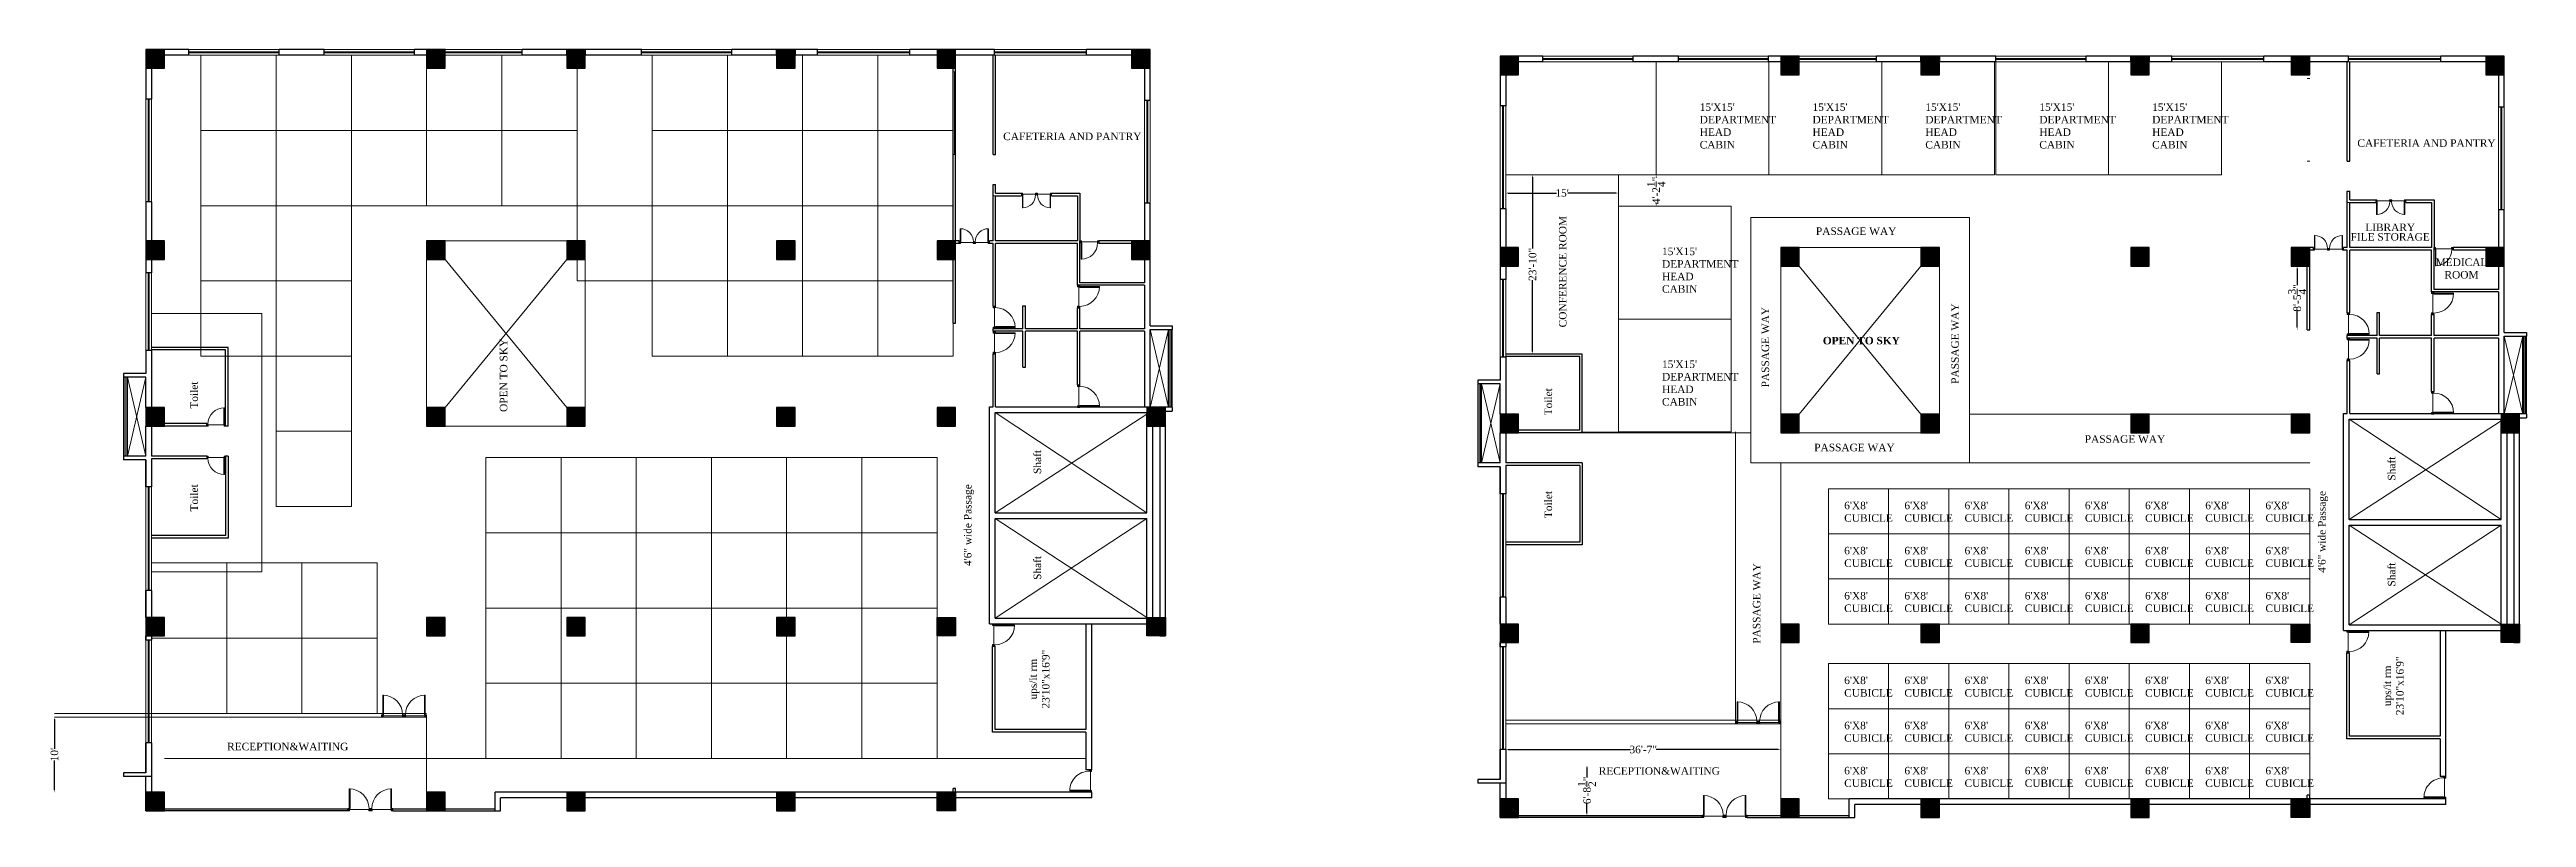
# Model space of a CAD drawing. Header units: inches. Extents: x 327481 to 195042051, y -335014 to 44773228.
# Drawn here: x 349780 to 353731, y -329941 to -328715 of the extents above; entities that cross this region are included whole.
import ezdxf

# ---------------------------------------------------------------- set-up
doc = ezdxf.new("R2010")
doc.units = ezdxf.units.IN
doc.header["$MEASUREMENT"] = 0
doc.linetypes.add('ACAD_ISO10W100', pattern=[18, 12, -3, 0, -3])
for name, color, linetype in [('AREA', 132, 'Continuous'), ('center', 146, 'Continuous'), ('PATHWAY', 19, 'Continuous')]:
    doc.layers.add(name, color=color, linetype=linetype)
for name, color, linetype, lineweight in [('column 1', 146, 'Continuous', 30), ('DOOR', 47, 'Continuous', 9), ('ele1', 1, 'Continuous', 13), ('FLOOR--', 11, 'Continuous', 13), ('furniture', 251, 'Continuous', 13), ('GLASS', 140, 'Continuous', 5), ('ser.duct', 131, 'Continuous', 5), ('TEXT', 7, 'Continuous', 0), ('WALL', 12, 'Continuous', 30)]:
    doc.layers.add(name, color=color, linetype=linetype, lineweight=lineweight)
doc.styles.get("Standard").update_dxf_attribs({"font": 'times.ttf', "height": 12})
doc.dimstyles.get("Standard").update_dxf_attribs({"dimtxt": 6, "dimasz": 4, "dimexe": 0, "dimexo": 0, "dimgap": 0.09, "dimtad": 0, "dimzin": 0, "dimdsep": 46, "dimlunit": 4, "dimtxsty": 'Standard', "dimcen": 0.09, "dimadec": 0, "dimazin": 0, "dimtfac": 1, "dimtofl": 0, "dimtmove": 0, "dimatfit": 3, "dimfxl": 0, "dimtolj": 1, "dimtzin": 0, "dimarcsym": 0})

msp = doc.modelspace()

# ---------------------------------------------------------------- texts
at = {"layer": 'TEXT', "color": 0, "char_height": 12, "attachment_point": 1}
for s, insert, width in [("15'X15'\\PDEPARTMENT \\PHEAD \\PCABIN", (352412.146, -328801.247), 37.42754), ("15'X15'\\PDEPARTMENT \\PHEAD \\PCABIN", (352592.146, -328801.247), 37.42754), ("15'X15'\\PDEPARTMENT \\PHEAD \\PCABIN", (352772.146, -328801.247), 37.42754), ("15'X15'\\PDEPARTMENT \\PHEAD \\PCABIN", (352954.019, -328801.247), 37.42754), ("15'X15'\\PDEPARTMENT \\PHEAD \\PCABIN", (353134.019, -328801.247), 37.42754), ('\\P{\\W6.03372; }PASSAGE WAY', (352570.173, -328979.16), 178.42134), ("15'X15'\\PDEPARTMENT \\PHEAD \\PCABIN", (352352.042, -329031.464), 37.42754), ("15'X15'\\PDEPARTMENT \\PHEAD \\PCABIN", (352352.042, -329211.464), 37.42754), ('\\P{\\W6.03372; }PASSAGE WAY', (352567.503, -329324.303), 178.42134), ('\\P{\\W6.03372; }PASSAGE WAY', (352999.114, -329310.91), 178.42134)]:
    msp.add_mtext(s, dxfattribs=dict(at, insert=insert, width=width))
at = {"layer": 'TEXT', "linetype": 'ByBlock', "lineweight": 30, "char_height": 12, "width": 357.74515, "attachment_point": 2}
for s, insert in [('CAFETERIA AND PANTRY', (351411.219, -328847.972)), ('CAFETERIA AND PANTRY', (353571.659, -328858.655)), ('FILE STORAGE', (353513.719, -329008.245)), ('LIBRARY', (353513.719, -328993.12)), ('MEDICAL\\PROOM', (353627.547, -329048.793)), ('RECEPTION&WAITING', (350159.519, -329821.45)), ('RECEPTION&WAITING', (352347.751, -329860.401))]:
    msp.add_mtext(s, dxfattribs=dict(at, insert=insert))
at = {"layer": 'TEXT', "color": 0, "char_height": 12, "attachment_point": 1, "rotation": 90}
for s, insert, width in [('\\P{\\W7.59351; }CONFERENCE ROOM', (352167.549, -329193.07), 240.02389), ('\\P{\\W6.03372; }PASSAGE WAY', (352490.876, -329281.85), 178.42134), ('\\P{\\W6.03372; }PASSAGE WAY', (352793.52, -329276.191), 178.42134), ('Shaft', (351349.528, -329392.631), 37.42754), ('Shaft', (353509.968, -329403.313), 37.42754), ('Shaft', (351349.528, -329561.633), 37.42754), ('\\P{\\W6.03372; }PASSAGE WAY', (352476.945, -329690.745), 178.42134), ('Shaft', (353509.968, -329572.316), 37.42754)]:
    msp.add_mtext(s, dxfattribs=dict(at, insert=insert, width=width))
at = {"layer": 'TEXT', "linetype": 'ByBlock', "lineweight": 30, "insert": (350497.839, -329235.233), "char_height": 12, "attachment_point": 2, "rotation": 90}
msp.add_mtext_dynamic_manual_height_columns('OPEN TO SKY', width=156.15288, gutter_width=60, heights=[0], dxfattribs=at)
at = {"layer": 'TEXT', "linetype": 'ByBlock', "lineweight": 30, "insert": (352670.043, -329173.842), "char_height": 12, "attachment_point": 2}
msp.add_mtext_dynamic_manual_height_columns('{\\fTimes New Roman|b1|i0|c0|p18;OPEN TO SKY}', width=156.15288, gutter_width=60, heights=[0], dxfattribs=at)
at = {"layer": 'TEXT', "linetype": 'ByBlock', "lineweight": 30, "char_height": 12, "attachment_point": 2, "rotation": 90}
for s, insert, width in [('Toilet', (350004.211, -329266.706), 64.18895), ('Toilet', (352164.652, -329277.388), 64.18895), ('Toilet', (350004.211, -329430.749), 64.18895), ('4\'6" wide Passage', (351238.399, -329474.253), 357.74515), ('Toilet', (352164.652, -329441.432), 64.18895), ('4\'6" wide Passage', (353398.839, -329484.935), 357.74515), ('ups/it rm \\P23\'10"x16\'9"', (351342.749, -329719.961), 186.36533), ('ups/it rm \\P23\'10"x16\'9"', (353503.189, -329730.644), 186.36533)]:
    msp.add_mtext(s, dxfattribs=dict(at, insert=insert, width=width))

# ---------------------------------------------------------------- blocks, each defined once
blk = doc.blocks.new('RTU')
at = {"layer": 'DOOR'}
for points in [[(2799511, -182811), (2799511, -182874), (2799551, -182874), (2799551, -182886), (2799611, -182886), (2799611, -182811)], [(2798637, -183716, 0.0091556), (2798637, -183748), (2799511, -183748), (2799511, -183716)], [(2799611, -183811), (2799611, -183736), (2799551, -183736), (2799551, -183748), (2799511, -183748), (2799511, -183811)]]:
    blk.add_hatch(color=256, dxfattribs=at).paths.add_polyline_path(points)
at = {"layer": 'DOOR', "ltscale": 300}
for p, q in [((2799511, -182811), (2799511, -182874)), ((2799611, -182811), (2799511, -182811)), ((2799551, -182874), (2799511, -182874)), ((2799551, -182874), (2799551, -182886)), ((2799611, -182886), (2799551, -182886)), ((2799551, -182886), (2799551, -183736)), ((2799611, -182811), (2799611, -182886)), ((2798637, -183748), (2798637, -183716)), ((2798637, -183716), (2799511, -183716)), ((2799511, -183748), (2798637, -183748)), ((2799511, -183716), (2799511, -183748)), ((2799511, -183811), (2799511, -183748)), ((2799551, -183748), (2799511, -183748)), ((2799611, -183811), (2799511, -183811)), ((2799611, -183736), (2799551, -183736)), ((2799551, -183748), (2799551, -183736)), ((2799611, -183811), (2799611, -183736))]:
    blk.add_line(p, q, dxfattribs=at)
blk.add_arc((2799511, -183748), 874, 90, 180, dxfattribs=at)
blk = doc.blocks.new('COLUMN1')
at = {"layer": 'column 1'}
h = blk.add_hatch(color=256, dxfattribs=at)
h.paths.add_polyline_path([(1, 1), (0, 1), (0.5, 0.5)])
h.paths.add_polyline_path([(1, 1), (0.5, 0.5), (1, 0)])
h.paths.add_polyline_path([(0.5, 0.5), (0, 0), (1, 0)])
h.paths.add_polyline_path([(0.5, 0.5), (0, 1), (0, 0)])
at = {"layer": 'column 1', "lineweight": 0, "ltscale": 0.3}
for p, q in [((0, 1), (1, 0)), ((0, 0), (1, 1))]:
    blk.add_line(p, q, dxfattribs=at)
at = {"layer": 'column 1', "ltscale": 0.3}
for p, q in [((1, 1), (0, 1)), ((0, 1), (0, 0)), ((0, 0), (1, 0)), ((1, 0), (1, 1))]:
    blk.add_line(p, q, dxfattribs=at)
blk = doc.blocks.new('HFGHGF')
at = {"layer": 'DOOR'}
for points in [[(341497.2, -325932.9), (341499.5, -325932.9), (341499.5, -325931.4), (341499.9, -325931.4), (341499.9, -325929.3), (341497.2, -325929.3)], [(341533.2, -325929.3), (341530.5, -325929.3), (341530.5, -325931.4), (341531, -325931.4), (341531, -325932.9), (341533.2, -325932.9)]]:
    blk.add_hatch(color=256, dxfattribs=at).paths.add_polyline_path(points)
h = blk.add_hatch(color=256, dxfattribs=at)
edge = h.paths.add_edge_path()
edge.add_line((341531, -325932.9), (341529.8, -325932.9))
edge.add_line((341529.8, -325932.9), (341529.8, -325964.3))
edge.add_ellipse((341531, -325932.9), major_axis=(22.2, 22.2), ratio=1, start_angle=222.9017, end_angle=225)
edge.add_line((341531, -325964.3), (341531, -325932.9))
at = {"layer": 'DOOR', "ltscale": 300}
for p, q in [((341497.2, -325929.3), (341499.9, -325929.3)), ((341497.2, -325929.3), (341497.2, -325932.9)), ((341499.9, -325929.3), (341499.9, -325931.4)), ((341533.2, -325929.3), (341530.5, -325929.3)), ((341530.5, -325929.3), (341530.5, -325931.4)), ((341533.2, -325929.3), (341533.2, -325932.9)), ((341497.2, -325932.9), (341499.5, -325932.9)), ((341499.5, -325931.4), (341499.9, -325931.4)), ((341499.5, -325931.4), (341499.5, -325932.9)), ((341499.9, -325931.4), (341530.5, -325931.4)), ((341529.8, -325964.3), (341529.8, -325932.9)), ((341529.8, -325932.9), (341531, -325932.9)), ((341531, -325964.3), (341529.8, -325964.3)), ((341531, -325931.4), (341530.5, -325931.4)), ((341531, -325931.4), (341531, -325932.9)), ((341533.2, -325932.9), (341531, -325932.9)), ((341531, -325932.9), (341531, -325964.3))]:
    blk.add_line(p, q, dxfattribs=at)
blk.add_ellipse((341531, -325932.9), major_axis=(22.2, 22.2), ratio=1, start_param=2.356194, end_param=3.926991, dxfattribs=at)
blk = doc.blocks.new('rtr')
at = {"layer": 'AREA', "color": 1, "lineweight": 0}
for p, q in [((364697.9, -329356.5), (364577.9, -329356.5)), ((364577.9, -329356.5), (364577.9, -329476.5)), ((364697.9, -329476.5), (364697.9, -329356.5)), ((364577.9, -329476.5), (364697.9, -329476.5))]:
    blk.add_line(p, q, dxfattribs=at)
blk = doc.blocks.new('*D29')
at = {"layer": 'AREA', "color": 0, "lineweight": -2}
for p, q in [((349787.7, -329780.5), (349787.4, -329780.5)), ((349787.4, -329784.5), (349787.4, -329831.3)), ((349787.4, -329896.4), (349787.4, -329849.6)), ((349787.7, -329900.4), (349787.4, -329900.4))]:
    blk.add_line(p, q, dxfattribs=at)
at = {"layer": 'AREA', "color": 0, "lineweight": 0}
for points in [[(349786.7, -329784.5), (349788.1, -329784.5), (349787.4, -329780.5)], [(349786.7, -329896.4), (349788.1, -329896.4), (349787.4, -329900.4)]]:
    blk.add_solid(points, dxfattribs=at)
at = {"layer": 'Defpoints', "color": 0, "lineweight": 0}
for p in [(349787.4, -329780.5), (349967.4, -329780.5), (349962.7, -329900.4)]:
    blk.add_point(p, dxfattribs=at)
at = {"layer": 'AREA', "color": 0, "lineweight": 0, "insert": (349787.4, -329840.4), "char_height": 12, "attachment_point": 5, "rotation": 90}
blk.add_mtext("\\A1;10'", dxfattribs=at)
blk = doc.blocks.new('FTUTFI')
at = {"layer": 'AREA', "lineweight": 0}
for p, q in [((364829.6, -328816.1), (364589.6, -328816.1)), ((364589.6, -328816.1), (364589.6, -328996.1)), ((364829.6, -328996.1), (364829.6, -328816.1)), ((364589.6, -328996.1), (364829.6, -328996.1))]:
    blk.add_line(p, q, dxfattribs=at)
blk = doc.blocks.new('RS')
at = {"layer": 'AREA', "lineweight": 0}
for p, q in [((364657.1, -328702.8), (364837.1, -328702.8)), ((364657.1, -328882.8), (364657.1, -328702.8)), ((364837.1, -328702.8), (364837.1, -328882.8)), ((364837.1, -328882.8), (364657.1, -328882.8))]:
    blk.add_line(p, q, dxfattribs=at)
blk = doc.blocks.new('*D33')
at = {"layer": 'AREA', "color": 0, "lineweight": -2}
for p, q in [((352106.7, -328944.4), (352183.5, -328944.4)), ((352278.6, -328944.4), (352201.8, -328944.4))]:
    blk.add_line(p, q, dxfattribs=at)
at = {"layer": 'AREA', "color": 0, "lineweight": 0}
for points in [[(352106.7, -328943.7), (352106.7, -328945.1), (352102.7, -328944.4)], [(352278.6, -328943.7), (352278.6, -328945.1), (352282.6, -328944.4)]]:
    blk.add_solid(points, dxfattribs=at)
at = {"layer": 'Defpoints', "color": 0, "lineweight": 0}
for p in [(352102.7, -328944.4), (352282.6, -328944.4), (352282.6, -328944.4)]:
    blk.add_point(p, dxfattribs=at)
at = {"layer": 'AREA', "color": 0, "lineweight": 0, "insert": (352192.6, -328944.4), "char_height": 12, "attachment_point": 5}
blk.add_mtext("\\A1;15'", dxfattribs=at)
blk = doc.blocks.new('*D34')
at = {"layer": 'AREA', "color": 0, "lineweight": -2}
for p, q in [((352145.5, -328915.2), (352145.5, -328915.2)), ((352145.5, -328919.2), (352145.5, -329033)), ((352145.5, -329197.2), (352145.5, -329083.4))]:
    blk.add_line(p, q, dxfattribs=at)
at = {"layer": 'AREA', "color": 0, "lineweight": 0}
for points in [[(352144.9, -328919.2), (352146.2, -328919.2), (352145.5, -328915.2)], [(352144.9, -329197.2), (352146.2, -329197.2), (352145.5, -329201.2)]]:
    blk.add_solid(points, dxfattribs=at)
at = {"layer": 'Defpoints', "color": 0, "lineweight": 0}
for p in [(352145.5, -328915.2), (352145.5, -329201.2), (352145.5, -329201.2)]:
    blk.add_point(p, dxfattribs=at)
at = {"layer": 'AREA', "color": 0, "lineweight": 0, "insert": (352145.5, -329058.2), "char_height": 12, "attachment_point": 5, "rotation": 90}
blk.add_mtext('\\A1;23\'-10"', dxfattribs=at)
blk = doc.blocks.new('*D35')
at = {"layer": 'AREA', "color": 0, "lineweight": -2}
for p, q in [((352342.7, -328919.2), (352342.7, -328919.6)), ((352342.7, -328961.4), (352342.7, -328961))]:
    blk.add_line(p, q, dxfattribs=at)
at = {"layer": 'AREA', "color": 0, "lineweight": 0}
for points in [[(352342, -328919.2), (352343.4, -328919.2), (352342.7, -328915.2)], [(352342, -328961.4), (352343.4, -328961.4), (352342.7, -328965.4)]]:
    blk.add_solid(points, dxfattribs=at)
at = {"layer": 'Defpoints', "color": 0, "lineweight": 0}
for p in [(352342.7, -328915.2), (352342.7, -328965.4), (352342.7, -328965.4)]:
    blk.add_point(p, dxfattribs=at)
at = {"layer": 'AREA', "color": 0, "lineweight": 0, "insert": (352342.7, -328940.3), "char_height": 12, "attachment_point": 5, "rotation": 90}
blk.add_mtext('\\A1;4\'-2{\\H1.000000x;\\S1/4;}"', dxfattribs=at)
blk = doc.blocks.new('*D36')
at = {"layer": 'AREA', "color": 0, "lineweight": -2}
for p, q in [((352232.3, -329861.1), (352232.3, -329877)), ((352232.3, -329933.6), (352232.3, -329917.7)), ((352232.3, -329937.6), (352232.3, -329937.6))]:
    blk.add_line(p, q, dxfattribs=at)
at = {"layer": 'AREA', "color": 0, "lineweight": 0}
for points in [[(352231.6, -329861.1), (352232.9, -329861.1), (352232.3, -329857.1)], [(352231.6, -329933.6), (352232.9, -329933.6), (352232.3, -329937.6)]]:
    blk.add_solid(points, dxfattribs=at)
at = {"layer": 'Defpoints', "color": 0, "lineweight": 0}
for p in [(352232.3, -329857.1), (352232.3, -329857.1), (352232.3, -329937.6)]:
    blk.add_point(p, dxfattribs=at)
at = {"layer": 'AREA', "color": 0, "lineweight": 0, "insert": (352232.3, -329897.4), "char_height": 12, "attachment_point": 5, "rotation": 90}
blk.add_mtext('\\A1;6\'-8{\\H1.000000x;\\S1/2;}"', dxfattribs=at)
blk = doc.blocks.new('*D37')
at = {"layer": 'AREA', "color": 0, "lineweight": -2}
for p, q in [((352102.6, -329832.3), (352102.6, -329832.3)), ((352106.6, -329832.3), (352301.5, -329832.3)), ((352537.5, -329832.3), (352342.7, -329832.3))]:
    blk.add_line(p, q, dxfattribs=at)
at = {"layer": 'AREA', "color": 0, "lineweight": 0}
for points in [[(352106.6, -329831.6), (352106.6, -329833), (352102.6, -329832.3)], [(352537.5, -329831.6), (352537.5, -329833), (352541.5, -329832.3)]]:
    blk.add_solid(points, dxfattribs=at)
at = {"layer": 'Defpoints', "color": 0, "lineweight": 0}
for p in [(352102.6, -329832.3), (352541.5, -329832.3), (352541.5, -329832.3)]:
    blk.add_point(p, dxfattribs=at)
at = {"layer": 'AREA', "color": 0, "lineweight": 0, "insert": (352322.1, -329832.3), "char_height": 12, "attachment_point": 5}
blk.add_mtext('\\A1;36\'-7"', dxfattribs=at)
blk = doc.blocks.new('THR')
at = {"layer": 'AREA', "lineweight": 0}
for p, q in [((365262.4, -329715.9), (365166.4, -329715.9)), ((365166.4, -329715.9), (365166.4, -329787.9)), ((365262.4, -329787.9), (365262.4, -329715.9)), ((365166.4, -329787.9), (365262.4, -329787.9))]:
    blk.add_line(p, q, dxfattribs=at)
blk = doc.blocks.new('EQEJ')
at = {"layer": 'AREA', "lineweight": 0}
blk.add_blockref('THR', (0, 0), dxfattribs=at)
at = {"layer": 'TEXT', "color": 0, "insert": (365191.7, -329736.7), "char_height": 12, "width": 37.428, "attachment_point": 1}
blk.add_mtext("6'X8'\\PCUBICLE", dxfattribs=at)
blk = doc.blocks.new('*D38')
at = {"layer": 'Defpoints', "color": 0, "lineweight": 0}
for p in [(353381.5, -329060.9), (353365.3, -329162.5), (353381.5, -329162.5)]:
    blk.add_point(p, dxfattribs=at)
at = {"layer": 'PATHWAY', "color": 0, "lineweight": -2}
for p, q in [((353365.6, -329060.9), (353365.3, -329060.9)), ((353365.3, -329064.9), (353365.3, -329091.4)), ((353365.3, -329158.5), (353365.3, -329132)), ((353365.6, -329162.5), (353365.3, -329162.5))]:
    blk.add_line(p, q, dxfattribs=at)
at = {"layer": 'PATHWAY', "color": 0, "lineweight": 0}
for points in [[(353364.6, -329064.9), (353365.9, -329064.9), (353365.3, -329060.9)], [(353364.6, -329158.5), (353365.9, -329158.5), (353365.3, -329162.5)]]:
    blk.add_solid(points, dxfattribs=at)
at = {"layer": 'PATHWAY', "color": 0, "lineweight": 0, "insert": (353365.3, -329111.7), "char_height": 12, "attachment_point": 5, "rotation": 90}
blk.add_mtext('\\A1;8\'-5{\\H1.000000x;\\S3/4;}"', dxfattribs=at)

# ---------------------------------------------------------------- dimensions: what is measured, and where the dimension line sits
at = {"layer": 'AREA', "lineweight": 0}
for base, p1, p2, picture, middle in [((352145.533, -329201.233), (352145.535, -328915.203), (352145.533, -329201.233), '*D34', (352145.533, -329058.218)), ((352342.714, -328965.42), (352342.714, -328915.203), (352342.714, -328965.42), '*D35', (352342.714, -328940.311)), ((349787.396, -329780.49), (349962.718, -329900.4), (349967.362, -329780.49), '*D29', (349787.396, -329840.445)), ((352232.262, -329857.083), (352232.262, -329937.626), (352232.262, -329857.083), '*D36', (352232.262, -329897.355))]:
    dim = msp.add_linear_dim(base=base, p1=p1, p2=p2, angle=90, dimstyle='Standard', override={"dimfxl": 0.3, "dimfxlon": 1}, dxfattribs=at)
    dim.commit()
    dim.dimension.update_dxf_attribs({"geometry": picture, "text_midpoint": middle})
for base, p1, p2, picture, middle in [((352282.6097, -328944.3982), (352102.6748, -328944.3982), (352282.6097, -328944.3982), '*D33', (352192.6422, -328944.3982)), ((352541.509, -329832.316), (352102.615, -329832.316), (352541.509, -329832.316), '*D37', (352322.062, -329832.316))]:
    dim = msp.add_linear_dim(base=base, p1=p1, p2=p2, dimstyle='Standard', override={"dimfxl": 0.3, "dimfxlon": 1}, dxfattribs=at)
    dim.commit()
    dim.dimension.update_dxf_attribs({"geometry": picture, "text_midpoint": middle})
at = {"layer": 'PATHWAY', "lineweight": 0}
dim = msp.add_linear_dim(base=(353365.266, -329162.519), p1=(353381.456, -329060.889), p2=(353381.456, -329162.519), angle=90, dimstyle='Standard', override={"dimfxl": 0.3, "dimfxlon": 1}, dxfattribs=at)
dim.commit()
dim.dimension.update_dxf_attribs({"geometry": '*D38', "text_midpoint": (353365.266, -329111.704)})

# ---------------------------------------------------------------- hatches: boundary and pattern name
at = {"layer": 'GLASS'}
for points in [[(350001.718, -328719.202), (350001.718, -328720.702), (350145.718, -328720.702), (350145.718, -328719.202)], [(350217.718, -328719.202), (350217.718, -328720.702), (350361.718, -328720.702), (350361.718, -328719.202)], [(350533.612, -328720.74), (350533.612, -328719.24), (350410.612, -328719.24), (350410.612, -328720.74)], [(350868.146, -328720.74), (350868.146, -328719.24), (350724.146, -328719.24), (350724.146, -328720.74)], [(351151.972, -328720.74), (351151.972, -328719.24), (351004.972, -328719.24), (351004.972, -328720.74)], [(351434.016, -328720.74), (351434.016, -328719.24), (351287.016, -328719.24), (351287.016, -328720.74)], [(352162.158, -328729.884), (352162.158, -328731.384), (352306.158, -328731.384), (352306.158, -328729.884)], [(352378.158, -328729.884), (352378.158, -328731.384), (352522.158, -328731.384), (352522.158, -328729.884)], [(352694.052, -328731.423), (352694.052, -328729.923), (352571.052, -328729.923), (352571.052, -328731.423)], [(353028.587, -328731.423), (353028.587, -328729.923), (352884.587, -328729.923), (352884.587, -328731.423)], [(353312.413, -328731.423), (353312.413, -328729.923), (353165.413, -328729.923), (353165.413, -328731.423)], [(353594.456, -328731.423), (353594.456, -328729.923), (353447.456, -328729.923), (353447.456, -328731.423)], [(349936.954, -328958.663), (349938.454, -328958.663), (349938.454, -328794.663), (349936.954, -328794.663)], [(351529.954, -328959.965), (351531.454, -328959.965), (351531.454, -328795.965), (351529.954, -328795.965)], [(352097.395, -328969.345), (352098.895, -328969.345), (352098.895, -328805.345), (352097.395, -328805.345)], [(353690.395, -328970.647), (353691.895, -328970.647), (353691.895, -328806.647), (353690.395, -328806.647)], [(349936.954, -329195.554), (349938.454, -329195.554), (349938.454, -329071.554), (349936.954, -329071.554)], [(352097.395, -329206.237), (352098.895, -329206.237), (352098.895, -329082.237), (352097.395, -329082.237)], [(349936.954, -329413.38), (349936.954, -329578.38), (349938.454, -329578.38), (349938.454, -329413.38)], [(352097.395, -329424.063), (352097.395, -329589.063), (352098.895, -329589.063), (352098.895, -329424.063)], [(349936.954, -329657.634), (349936.954, -329821.634), (349938.454, -329821.634), (349938.454, -329657.634)], [(352097.395, -329668.316), (352097.395, -329832.316), (352098.895, -329832.316), (352098.895, -329668.316)]]:
    msp.add_hatch(color=256, dxfattribs=at).paths.add_polyline_path(points)

# ---------------------------------------------------------------- linework, layer by layer
at = {"layer": 'AREA', "lineweight": 0}
for p, q in [((352282.61, -329325.42), (352282.61, -328915.203)), ((352102.615, -329326.78), (352282.61, -329325.42)), ((352224.791, -329326.78), (352493.509, -329326.78)), ((349787.696, -329774.49), (350381.069, -329774.49)), ((349787.696, -329780.49), (350381.069, -329780.49)), ((350381.069, -329780.49), (350381.069, -329900.4)), ((352102.675, -329785.173), (352541.509, -329785.173)), ((352102.675, -329791.173), (352541.509, -329791.173)), ((352541.509, -329791.173), (352541.509, -329911.083))]:
    msp.add_line(p, q, dxfattribs=at)
at = {"layer": 'ele1', "ltscale": 0.3}
for p, q in [((351564.78, -329286.554), (351564.783, -329162.093)), ((351570.689, -329286.554), (351570.692, -329162.093)), ((353725.221, -329297.237), (353725.223, -329172.775)), ((353731.129, -329297.237), (353731.132, -329172.775)), ((351530.288, -329454.77), (351287.989, -329294.58)), ((351287.989, -329454.77), (351530.288, -329297.205)), ((353690.728, -329465.453), (353448.429, -329305.263)), ((353448.429, -329465.453), (353690.728, -329307.887)), ((351530.288, -329463.508), (351287.989, -329622.405)), ((351287.989, -329463.83), (351530.307, -329621.38)), ((353690.728, -329474.19), (353448.429, -329633.088)), ((353448.429, -329474.513), (353690.748, -329632.063))]:
    msp.add_line(p, q, dxfattribs=at)
for points in [[(349897.732, -329364.38), (349897.732, -329238.328), (349903.643, -329238.328), (349903.643, -329364.38)], [(352058.172, -329375.062), (352058.172, -329249.01), (352064.084, -329249.01), (352064.084, -329375.062)]]:
    msp.add_lwpolyline(points, close=True, dxfattribs=at)
for points in [[(349897.732, -329875.407), (349903.643, -329875.407)], [(352058.172, -329886.09), (352064.084, -329886.09)]]:
    msp.add_lwpolyline(points, dxfattribs=at)
at = {"layer": 'FLOOR--'}
for p, q in [((351284.881, -328948.663), (351288.864, -328948.663)), ((353445.321, -328959.345), (353449.304, -328959.345))]:
    msp.add_line(p, q, dxfattribs=at)
at = {"layer": 'furniture'}
for p, q in [((350145.718, -328715.422), (350001.718, -328715.422)), ((350145.718, -328724.482), (350001.718, -328724.482)), ((350361.718, -328715.422), (350217.718, -328715.422)), ((350361.718, -328724.482), (350217.718, -328724.482)), ((350533.612, -328715.46), (350410.612, -328715.46)), ((350533.612, -328724.52), (350410.612, -328724.52)), ((350868.146, -328715.46), (350724.146, -328715.46)), ((350868.146, -328724.52), (350724.146, -328724.52)), ((351151.972, -328715.46), (351004.972, -328715.46)), ((351151.972, -328724.52), (351004.972, -328724.52)), ((351434.016, -328715.46), (351287.016, -328715.46)), ((351434.016, -328724.52), (351287.016, -328724.52)), ((352306.158, -328726.104), (352162.158, -328726.104)), ((352306.158, -328735.164), (352162.158, -328735.164)), ((352522.158, -328726.104), (352378.158, -328726.104)), ((352522.158, -328735.164), (352378.158, -328735.164)), ((352694.052, -328726.143), (352571.052, -328726.143)), ((352694.052, -328735.203), (352571.052, -328735.203)), ((353028.587, -328726.143), (352884.587, -328726.143)), ((353028.587, -328735.203), (352884.587, -328735.203)), ((353312.413, -328726.143), (353165.413, -328726.143)), ((353312.413, -328735.203), (353165.413, -328735.203)), ((353594.456, -328726.143), (353447.456, -328726.143)), ((353594.456, -328735.203), (353447.456, -328735.203)), ((351225.016, -328750.965), (351221.016, -328750.965)), ((351223.016, -328750.965), (351223.016, -328882.633)), ((353385.456, -328761.647), (353381.456, -328761.647)), ((349933.174, -328958.663), (349933.174, -328794.663)), ((349942.234, -328958.663), (349942.234, -328794.663)), ((351526.174, -328959.965), (351526.174, -328795.965)), ((351535.234, -328959.965), (351535.234, -328795.965)), ((352093.615, -328969.345), (352093.615, -328805.345)), ((352102.675, -328969.345), (352102.675, -328805.345)), ((353686.615, -328970.647), (353686.615, -328806.647)), ((353695.675, -328970.647), (353695.675, -328806.647)), ((351225.016, -328882.633), (351221.016, -328882.633)), ((353385.456, -328893.316), (353381.456, -328893.316)), ((351330.153, -328944.663), (351330.153, -328948.663)), ((351378.149, -328944.663), (351378.149, -328948.663)), ((353490.593, -328955.345), (353490.593, -328959.345)), ((353538.59, -328955.345), (353538.59, -328959.345)), ((350406.612, -329020.663), (350410.612, -329020.663)), ((350604.603, -329286.554), (350410.612, -329050.206)), ((350604.603, -329050.206), (350410.612, -329286.554)), ((350630.146, -329020.663), (350634.146, -329020.663)), ((351195.472, -329020.663), (351195.472, -329024.662)), ((352567.052, -329031.345), (352571.052, -329031.345)), ((352790.587, -329031.345), (352794.587, -329031.345)), ((353355.913, -329031.345), (353355.913, -329035.344)), ((349933.174, -329195.554), (349933.174, -329071.554)), ((349942.234, -329195.554), (349942.234, -329071.554)), ((352093.615, -329206.237), (352093.615, -329082.237)), ((352102.675, -329206.237), (352102.675, -329082.237)), ((352765.043, -329297.237), (352571.052, -329060.889)), ((352765.043, -329060.889), (352571.052, -329297.237)), ((350406.612, -329286.554), (350410.612, -329286.554)), ((351195.472, -329290.554), (351195.472, -329286.554)), ((350943.429, -329316.098), (350939.429, -329316.098)), ((350968.972, -329316.098), (350968.972, -329312.098)), ((352567.052, -329297.237), (352571.052, -329297.237)), ((353103.869, -329326.78), (353099.869, -329326.78)), ((353129.413, -329326.78), (353129.413, -329322.78)), ((353355.913, -329301.237), (353355.913, -329297.237)), ((349933.174, -329578.38), (349933.174, -329413.38)), ((349942.234, -329578.38), (349942.234, -329413.38)), ((352093.615, -329589.063), (352093.615, -329424.063)), ((352102.675, -329589.063), (352102.675, -329424.063)), ((350064.348, -329490.882), (350064.348, -329448.882)), ((352224.789, -329501.564), (352224.789, -329459.564)), ((350939.429, -329621.38), (350943.429, -329621.38)), ((350939.429, -329621.38), (350939.429, -329625.388)), ((353099.869, -329632.063), (353103.869, -329632.063)), ((353099.869, -329632.063), (353099.869, -329636.07)), ((349933.174, -329821.634), (349933.174, -329657.634)), ((349942.234, -329821.634), (349942.234, -329657.634)), ((352093.615, -329832.316), (352093.615, -329668.316)), ((352102.675, -329832.316), (352102.675, -329668.316)), ((350406.612, -329900.4), (350410.612, -329900.4)), ((351221.008, -329900.401), (351225.006, -329900.401)), ((352567.052, -329911.083), (352571.052, -329911.083)), ((353381.448, -329911.084), (353385.446, -329911.084))]:
    msp.add_line(p, q, dxfattribs=at)
for points in [[(350381.069, -329316.098), (350381.069, -329020.663), (350634.146, -329020.663), (350634.146, -329316.098)], [(352541.509, -329326.78), (352541.509, -329031.345), (352794.587, -329031.345), (352794.587, -329326.78)]]:
    msp.add_lwpolyline(points, close=True, dxfattribs=at)
at = {"layer": 'GLASS', "ltscale": 0.3}
for p, q in [((351566.629, -329286.554), (351566.632, -329162.093)), ((351568.716, -329286.554), (351568.718, -329162.093)), ((353727.07, -329297.237), (353727.073, -329172.775)), ((353729.156, -329297.237), (353729.159, -329172.775)), ((349899.629, -329364.38), (349899.629, -329238.328)), ((349901.932, -329364.38), (349901.932, -329238.328)), ((352060.069, -329375.062), (352060.069, -329249.01)), ((352062.372, -329375.062), (352062.372, -329249.01))]:
    msp.add_line(p, q, dxfattribs=at)
at = {"layer": 'GLASS'}
for points in [[(350001.718, -328719.202), (350145.718, -328719.202)], [(350145.718, -328720.702), (350001.718, -328720.702)], [(350217.718, -328719.202), (350361.718, -328719.202)], [(350361.718, -328720.702), (350217.718, -328720.702)], [(350410.612, -328719.24), (350533.612, -328719.24)], [(350533.612, -328720.74), (350410.612, -328720.74)], [(350724.146, -328719.24), (350868.146, -328719.24)], [(350868.146, -328720.74), (350724.146, -328720.74)], [(351004.972, -328719.24), (351151.972, -328719.24), (351151.972, -328720.74), (351004.972, -328720.74)], [(351287.016, -328719.24), (351434.016, -328719.24), (351434.016, -328720.74), (351287.016, -328720.74)], [(352162.158, -328729.884), (352306.158, -328729.884)], [(352306.158, -328731.384), (352162.158, -328731.384)], [(352378.158, -328729.884), (352522.158, -328729.884)], [(352522.158, -328731.384), (352378.158, -328731.384)], [(352571.052, -328729.923), (352694.052, -328729.923)], [(352694.052, -328731.423), (352571.052, -328731.423)], [(352884.587, -328729.923), (353028.587, -328729.923)], [(353028.587, -328731.423), (352884.587, -328731.423)], [(353165.413, -328729.923), (353312.413, -328729.923), (353312.413, -328731.423), (353165.413, -328731.423)], [(353447.456, -328729.923), (353594.456, -328729.923), (353594.456, -328731.423), (353447.456, -328731.423)], [(349938.454, -329071.554), (349938.454, -329195.554), (349936.954, -329195.554), (349936.954, -329071.554)], [(352098.895, -329082.237), (352098.895, -329206.237), (352097.395, -329206.237), (352097.395, -329082.237)], [(349938.454, -329413.38), (349938.454, -329578.38), (349936.954, -329578.38), (349936.954, -329413.38)], [(352098.895, -329424.063), (352098.895, -329589.063), (352097.395, -329589.063), (352097.395, -329424.063)], [(349938.454, -329657.634), (349938.454, -329821.634), (349936.954, -329821.634), (349936.954, -329657.634)], [(352098.895, -329668.316), (352098.895, -329832.316), (352097.395, -329832.316), (352097.395, -329668.316)]]:
    msp.add_lwpolyline(points, dxfattribs=at)
for points in [[(349936.954, -328794.663), (349938.454, -328794.663), (349938.454, -328958.663), (349936.954, -328958.663)], [(351529.954, -328795.965), (351531.454, -328795.965), (351531.454, -328959.965), (351529.954, -328959.965)], [(352097.395, -328805.345), (352098.895, -328805.345), (352098.895, -328969.345), (352097.395, -328969.345)], [(353690.395, -328806.647), (353691.895, -328806.647), (353691.895, -328970.647), (353690.395, -328970.647)]]:
    msp.add_lwpolyline(points, close=True, dxfattribs=at)
at = {"layer": 'PATHWAY', "lineweight": 0}
for p, q in [((350118.348, -329136.55), (350118.348, -329548.881)), ((352469.509, -329791.173), (352469.509, -329325.42)), ((352842.587, -329297.237), (353355.913, -329297.237)), ((352541.509, -329791.173), (352541.509, -329374.78)), ((352842.587, -329374.78), (353385.456, -329374.78)), ((349962.718, -329846.4), (351433.054, -329846.4))]:
    msp.add_line(p, q, dxfattribs=at)
msp.add_lwpolyline([(352493.509, -328983.345), (352842.587, -328983.345), (352842.587, -329374.78), (352493.509, -329374.78)], close=True, dxfattribs=at)
for points in [[(352541.509, -329031.345), (352794.587, -329031.345), (352794.587, -329326.78), (352541.509, -329326.78), (352541.509, -329031.345)], [(349942.234, -329190.55), (349942.234, -329136.55), (350118.348, -329136.55)], [(349942.234, -329494.881), (349942.234, -329548.881), (350118.348, -329548.881)]]:
    msp.add_lwpolyline(points, dxfattribs=at)
at = {"layer": 'ser.duct', "linetype": 'ACAD_ISO10W100', "ltscale": 400}
for p, q in [((351535.232, -329286.554), (351564.783, -329162.093)), ((351535.235, -329162.093), (351564.78, -329286.554)), ((353695.673, -329297.237), (353725.223, -329172.775)), ((353695.675, -329172.775), (353725.221, -329297.237)), ((349903.643, -329364.38), (349933.182, -329238.328)), ((349903.643, -329238.328), (349933.182, -329364.38)), ((352064.084, -329375.062), (352093.622, -329249.01)), ((352064.084, -329249.01), (352093.622, -329375.062))]:
    msp.add_line(p, q, dxfattribs=at)
at = {"layer": 'TEXT'}
for p, q in [((349962.72, -329046.203), (349962.72, -329050.203)), ((352123.16, -329056.886), (352123.16, -329060.886))]:
    msp.add_line(p, q, dxfattribs=at)
at = {"layer": 'WALL'}
for p, q in [((349942.174, -328724.52), (349942.174, -328794.663)), ((350001.718, -328724.52), (349942.174, -328724.52)), ((350001.718, -328715.422), (349962.718, -328715.422)), ((349962.718, -328724.52), (349962.718, -328715.422)), ((350001.718, -328724.52), (350001.718, -328715.422)), ((350217.718, -328715.422), (350145.718, -328715.422)), ((350145.718, -328724.52), (350145.718, -328715.422)), ((350217.718, -328724.52), (350145.718, -328724.52)), ((350217.718, -328724.52), (350217.718, -328715.422)), ((350410.612, -328715.422), (350361.718, -328715.422)), ((350361.718, -328724.52), (350361.718, -328715.422)), ((350410.612, -328724.52), (350361.718, -328724.52)), ((350410.612, -328724.52), (350410.612, -328715.422)), ((350604.607, -328715.422), (350533.612, -328715.422)), ((350533.612, -328724.52), (350533.612, -328715.422)), ((350604.603, -328724.52), (350533.612, -328724.52)), ((350604.603, -328724.52), (350604.603, -328715.422)), ((350634.146, -328715.421), (350634.146, -328724.52)), ((350724.146, -328715.422), (350634.146, -328715.422)), ((350724.146, -328724.52), (350634.146, -328724.52)), ((350724.146, -328724.52), (350724.146, -328715.422)), ((350939.429, -328715.422), (350868.146, -328715.422)), ((350868.146, -328724.52), (350868.146, -328715.422)), ((350939.429, -328724.52), (350868.146, -328724.52)), ((350939.429, -328724.52), (350939.429, -328715.422)), ((351004.972, -328715.422), (350968.972, -328715.422)), ((350968.972, -328715.422), (350968.972, -328724.52)), ((351004.972, -328724.52), (350968.972, -328724.52)), ((351004.972, -328724.52), (351004.972, -328715.422)), ((351195.473, -328715.422), (351151.972, -328715.422)), ((351151.972, -328724.52), (351151.972, -328715.422)), ((351221.016, -328724.52), (351151.972, -328724.52)), ((351195.472, -328715.421), (351195.472, -328724.52)), ((351225.016, -328724.52), (351225.016, -328715.421)), ((351287.016, -328715.422), (351225.016, -328715.422)), ((351287.016, -328724.52), (351225.016, -328724.52)), ((351284.882, -328882.633), (351284.882, -328724.52)), ((351287.016, -328724.52), (351287.016, -328715.422)), ((351288.863, -328882.633), (351288.858, -328724.52)), ((351530.308, -328715.422), (351434.016, -328715.422)), ((351434.016, -328724.52), (351434.016, -328715.422)), ((351530.307, -328724.52), (351434.016, -328724.52)), ((351530.307, -328724.52), (351530.308, -328715.422)), ((352102.615, -328735.203), (352102.615, -328805.345)), ((352162.158, -328735.203), (352102.615, -328735.203)), ((352162.158, -328726.104), (352123.158, -328726.104)), ((352123.158, -328735.203), (352123.158, -328726.104)), ((352162.158, -328735.203), (352162.158, -328726.104)), ((352378.158, -328726.104), (352306.158, -328726.104)), ((352306.158, -328735.203), (352306.158, -328726.104)), ((352378.158, -328735.203), (352306.158, -328735.203)), ((352378.158, -328735.203), (352378.158, -328726.104)), ((352571.052, -328726.104), (352522.158, -328726.104)), ((352522.158, -328735.203), (352522.158, -328726.104)), ((352571.052, -328735.203), (352522.158, -328735.203)), ((352571.052, -328735.203), (352571.052, -328726.104)), ((352765.048, -328726.104), (352694.052, -328726.104)), ((352694.052, -328735.203), (352694.052, -328726.104)), ((352765.043, -328735.203), (352694.052, -328735.203)), ((352765.043, -328735.203), (352765.043, -328726.104)), ((352884.587, -328726.104), (352794.586, -328726.104)), ((352794.587, -328726.104), (352794.587, -328735.203)), ((352884.587, -328735.203), (352794.587, -328735.203)), ((352884.587, -328735.203), (352884.587, -328726.104)), ((353099.869, -328726.104), (353028.587, -328726.104)), ((353028.587, -328735.203), (353028.587, -328726.104)), ((353099.869, -328735.203), (353028.587, -328735.203)), ((353099.869, -328735.203), (353099.869, -328726.104)), ((353165.413, -328726.104), (353129.413, -328726.104)), ((353129.413, -328726.104), (353129.413, -328735.203)), ((353165.413, -328735.203), (353129.413, -328735.203)), ((353165.413, -328735.203), (353165.413, -328726.104)), ((353355.913, -328726.104), (353312.413, -328726.104)), ((353312.413, -328735.203), (353312.413, -328726.104)), ((353381.456, -328735.203), (353312.413, -328735.203)), ((353355.913, -328726.104), (353355.913, -328735.203)), ((353447.456, -328726.104), (353385.456, -328726.104)), ((353385.456, -328735.203), (353385.456, -328726.104)), ((353447.456, -328735.203), (353385.456, -328735.203)), ((353445.322, -328893.316), (353445.323, -328735.203)), ((353447.456, -328735.203), (353447.456, -328726.104)), ((353449.303, -328893.316), (353449.299, -328735.203)), ((353690.748, -328726.104), (353594.456, -328726.104)), ((353594.456, -328735.203), (353594.456, -328726.104)), ((353690.748, -328735.203), (353594.456, -328735.203)), ((353690.748, -328735.203), (353690.748, -328726.104)), ((349933.174, -328744.965), (349933.174, -328794.663)), ((349942.174, -328744.965), (349933.174, -328744.965)), ((351221.016, -329151.837), (351221.016, -328744.965)), ((351225.016, -329151.837), (351225.016, -328744.965)), ((351526.174, -328744.965), (351526.174, -328795.965)), ((351526.174, -328744.965), (351535.234, -328744.965)), ((351535.234, -328795.965), (351535.234, -328744.965)), ((352093.615, -328755.647), (352093.615, -328805.345)), ((352102.615, -328755.647), (352093.615, -328755.647)), ((353686.615, -328755.647), (353686.615, -328806.647)), ((353686.615, -328755.647), (353695.675, -328755.647)), ((353695.675, -328806.647), (353695.675, -328755.647)), ((349942.174, -328794.663), (349933.174, -328794.663)), ((351526.174, -328795.965), (351535.234, -328795.965)), ((352102.615, -328805.345), (352093.615, -328805.345)), ((353686.615, -328806.647), (353695.675, -328806.647)), ((351284.881, -328882.633), (351288.863, -328882.633)), ((353445.321, -328893.316), (353449.303, -328893.316)), ((351284.881, -329020.663), (351284.881, -328930.63)), ((351284.881, -328930.63), (351288.864, -328930.63)), ((351288.864, -328944.663), (351288.864, -328930.63)), ((349933.174, -328958.663), (349933.174, -329020.663)), ((349942.174, -328958.663), (349933.174, -328958.663)), ((349942.174, -328958.663), (349942.174, -329020.663)), ((351288.864, -328944.663), (351330.153, -328944.663)), ((351288.866, -329020.663), (351288.864, -328948.663)), ((351288.864, -328948.663), (351330.153, -328948.663)), ((351378.149, -328944.663), (351423.438, -328944.663)), ((351378.149, -328948.663), (351419.438, -328948.663)), ((351419.438, -328948.663), (351419.438, -329020.662)), ((351423.438, -328944.663), (351423.438, -329020.662)), ((351526.174, -328959.965), (351526.174, -329020.678)), ((351526.174, -328959.965), (351535.234, -328959.965)), ((351535.234, -329020.678), (351535.234, -328959.965)), ((352093.615, -328969.345), (352093.615, -329031.345)), ((352102.615, -328969.345), (352093.615, -328969.345)), ((352102.615, -328969.345), (352102.615, -329031.345)), ((353445.321, -329031.345), (353445.322, -328941.312)), ((353445.321, -328941.312), (353449.304, -328941.312)), ((353449.305, -328955.345), (353449.304, -328941.312)), ((353449.305, -328955.345), (353490.593, -328955.345)), ((353449.306, -329031.345), (353449.305, -328959.345)), ((353449.305, -328959.345), (353490.593, -328959.345)), ((353538.59, -328955.345), (353583.878, -328955.345)), ((353538.59, -328959.345), (353579.878, -328959.345)), ((353579.878, -328959.345), (353579.878, -329031.345)), ((353583.878, -328955.345), (353583.878, -329031.345)), ((353686.615, -328970.647), (353686.615, -329031.36)), ((353686.615, -328970.647), (353695.675, -328970.647)), ((353695.675, -329031.36), (353695.675, -328970.647)), ((349942.174, -329020.663), (349933.174, -329020.663)), ((349933.174, -329050.206), (349933.174, -329071.554)), ((349942.174, -329050.206), (349933.174, -329050.206)), ((349942.174, -329050.203), (349942.174, -329071.554)), ((351225.016, -329020.663), (351221.016, -329020.663)), ((351230.95, -329020.663), (351225.016, -329020.663)), ((351230.95, -329024.663), (351225.016, -329024.663)), ((351230.95, -329024.663), (351230.95, -329020.663)), ((351284.881, -329020.663), (351278.947, -329020.663)), ((351278.947, -329024.663), (351278.947, -329020.663)), ((351284.881, -329024.663), (351278.947, -329024.663)), ((351284.881, -329124.987), (351284.881, -329024.663)), ((351419.438, -329020.662), (351288.866, -329020.663)), ((351288.868, -329124.987), (351288.866, -329024.663)), ((351419.453, -329024.663), (351288.866, -329024.663)), ((351419.453, -329091.432), (351419.453, -329024.663)), ((351423.439, -329087.428), (351423.438, -329020.663)), ((351453.515, -329020.663), (351453.515, -329024.663)), ((351505.691, -329020.663), (351453.515, -329020.663)), ((351505.691, -329024.663), (351453.515, -329024.663)), ((351526.174, -329050.206), (351526.174, -329087.428)), ((351535.234, -329156.184), (351535.234, -329050.206)), ((352102.615, -329031.345), (352093.615, -329031.345)), ((353385.456, -329031.345), (353381.456, -329031.345)), ((353391.391, -329031.345), (353385.456, -329031.345)), ((353391.391, -329035.345), (353385.456, -329035.345)), ((353391.391, -329035.345), (353391.391, -329031.345)), ((353445.321, -329031.345), (353439.387, -329031.345)), ((353439.387, -329035.345), (353439.387, -329031.345)), ((353445.321, -329035.345), (353439.387, -329035.345)), ((353445.321, -329135.669), (353445.321, -329035.345)), ((353579.878, -329031.345), (353449.306, -329031.345)), ((353449.309, -329135.669), (353449.306, -329035.345)), ((353579.893, -329035.345), (353449.306, -329035.345)), ((353579.893, -329102.114), (353579.893, -329035.345)), ((353583.88, -329098.11), (353583.878, -329031.345)), ((353613.956, -329031.345), (353613.956, -329035.345)), ((353666.131, -329031.345), (353613.956, -329031.345)), ((353666.131, -329035.345), (353613.956, -329035.345)), ((349942.174, -329071.554), (349933.174, -329071.554)), ((351526.174, -329091.433), (351419.453, -329091.432)), ((351526.174, -329087.428), (351423.439, -329087.428)), ((351526.174, -329091.433), (351526.174, -329160.987)), ((352093.615, -329060.889), (352093.615, -329082.237)), ((352102.615, -329060.889), (352093.615, -329060.889)), ((352102.615, -329082.237), (352093.615, -329082.237)), ((352102.615, -329060.886), (352102.615, -329082.237)), ((353381.456, -329162.519), (353381.456, -329060.889)), ((353385.456, -329162.519), (353385.456, -329060.889)), ((353686.615, -329060.889), (353686.615, -329098.111)), ((353695.675, -329166.867), (353695.675, -329060.889)), ((351284.881, -329124.987), (351288.87, -329124.987)), ((351332.517, -329160.987), (351332.517, -329124.511)), ((351332.517, -329124.511), (351336.517, -329124.511)), ((351336.517, -329160.987), (351336.517, -329124.511)), ((351419.452, -329160.987), (351419.453, -329127.432)), ((351419.453, -329127.432), (351423.445, -329127.432)), ((351423.441, -329160.987), (351423.44, -329127.432)), ((353686.615, -329102.116), (353579.893, -329102.114)), ((353686.615, -329098.11), (353583.88, -329098.11)), ((353686.615, -329102.116), (353686.615, -329171.67)), ((351221.016, -329151.837), (351225.016, -329151.837)), ((351332.517, -329160.987), (351284.881, -329160.987)), ((351284.881, -329164.99), (351284.881, -329160.987)), ((351332.517, -329164.99), (351284.881, -329164.99)), ((351332.517, -329222.351), (351332.517, -329164.99)), ((351419.452, -329160.987), (351336.517, -329160.987)), ((351419.452, -329164.991), (351336.517, -329164.99)), ((351336.517, -329222.351), (351336.517, -329164.99)), ((351419.452, -329250.554), (351419.452, -329164.991)), ((351526.174, -329160.987), (351423.441, -329160.987)), ((351526.174, -329164.992), (351423.441, -329164.991)), ((351423.443, -329250.554), (351423.441, -329164.991)), ((351526.174, -329164.992), (351526.174, -329285.52)), ((351535.231, -329162.093), (351570.692, -329162.093)), ((351535.232, -329286.554), (351535.235, -329162.093)), ((351535.234, -329156.184), (351570.714, -329156.184)), ((351564.78, -329286.554), (351564.783, -329162.093)), ((351570.689, -329286.554), (351570.692, -329162.093)), ((351570.692, -329156.184), (351570.692, -329162.093)), ((353381.456, -329162.519), (353385.456, -329162.519)), ((353445.321, -329135.669), (353449.311, -329135.669)), ((353492.958, -329171.669), (353492.958, -329135.194)), ((353492.958, -329135.194), (353496.958, -329135.194)), ((353496.958, -329171.669), (353496.958, -329135.194)), ((353579.893, -329171.67), (353579.893, -329138.114)), ((353579.893, -329138.114), (353583.885, -329138.114)), ((353583.881, -329171.67), (353583.881, -329138.114)), ((353695.675, -329166.867), (353731.155, -329166.867)), ((353731.132, -329166.867), (353731.132, -329172.775)), ((349933.174, -329195.554), (349933.174, -329232.419)), ((349942.174, -329195.554), (349933.174, -329195.554)), ((350064.35, -329190.551), (349942.174, -329190.55)), ((350060.35, -329194.551), (349942.174, -329194.55)), ((349942.234, -329195.554), (349942.174, -329286.554)), ((350060.35, -329316.098), (350060.35, -329194.551)), ((350064.35, -329316.098), (350064.35, -329190.551)), ((351284.88, -329200.99), (351288.871, -329200.989)), ((351284.885, -329285.52), (351284.883, -329200.99)), ((351288.872, -329285.52), (351288.87, -329200.989)), ((352093.615, -329206.237), (352093.615, -329243.101)), ((352102.615, -329206.237), (352093.615, -329206.237)), ((352224.791, -329201.233), (352102.615, -329201.232)), ((352220.791, -329205.233), (352102.615, -329205.232)), ((352102.675, -329206.237), (352102.615, -329297.237)), ((352220.791, -329322.78), (352220.791, -329205.233)), ((352224.791, -329326.78), (352224.791, -329201.233)), ((353492.958, -329171.669), (353445.321, -329171.669)), ((353445.321, -329175.672), (353445.321, -329171.669)), ((353492.958, -329175.673), (353445.321, -329175.672)), ((353492.958, -329233.034), (353492.958, -329175.673)), ((353579.893, -329171.67), (353496.958, -329171.669)), ((353579.893, -329175.674), (353496.958, -329175.673)), ((353496.958, -329233.034), (353496.958, -329175.673)), ((353579.892, -329261.237), (353579.893, -329175.674)), ((353686.615, -329171.67), (353583.881, -329171.67)), ((353686.615, -329175.675), (353583.881, -329175.674)), ((353583.883, -329261.237), (353583.881, -329175.674)), ((353686.615, -329175.675), (353686.615, -329296.203)), ((353695.671, -329172.775), (353731.132, -329172.775)), ((353695.673, -329297.237), (353695.676, -329172.776)), ((353725.221, -329297.237), (353725.223, -329172.775)), ((353731.129, -329297.237), (353731.132, -329172.775)), ((349933.174, -329232.419), (349897.735, -329232.419)), ((349897.735, -329232.419), (349897.735, -329238.328)), ((349933.182, -329238.328), (349897.735, -329238.328)), ((349933.182, -329286.554), (349933.182, -329238.328)), ((351332.517, -329222.351), (351336.517, -329222.351)), ((352093.615, -329243.101), (352058.175, -329243.101)), ((352058.175, -329243.101), (352058.175, -329249.01)), ((352093.622, -329249.01), (352058.175, -329249.01)), ((352093.622, -329297.237), (352093.622, -329249.01)), ((353445.32, -329211.672), (353449.311, -329211.672)), ((353445.326, -329296.203), (353445.323, -329211.672)), ((353449.313, -329296.203), (353449.311, -329211.672)), ((353492.958, -329233.034), (353496.958, -329233.034)), ((349942.174, -329286.554), (349933.182, -329286.554)), ((351278.929, -329631.48), (351278.929, -329285.52)), ((351278.929, -329285.52), (351284.885, -329285.52)), ((351288.872, -329285.52), (351570.689, -329285.52)), ((351419.452, -329250.554), (351423.443, -329250.554)), ((351570.689, -329286.554), (351570.689, -329292.463)), ((353579.892, -329261.237), (353583.883, -329261.237)), ((349933.182, -329364.38), (349933.182, -329316.098)), ((349942.174, -329316.098), (349933.182, -329316.098)), ((349942.174, -329316.098), (349933.182, -329316.098)), ((349942.174, -329316.098), (349942.174, -329364.38)), ((350030.349, -329312.098), (349962.823, -329312.098)), ((349962.823, -329316.098), (349962.823, -329312.098)), ((350030.349, -329316.098), (349962.823, -329316.098)), ((350030.349, -329316.098), (350030.349, -329312.098)), ((350064.35, -329316.098), (350060.35, -329316.098)), ((351221.013, -329316.098), (351225.016, -329316.098)), ((351287.989, -329454.77), (351287.989, -329294.58)), ((351287.989, -329294.58), (351530.307, -329294.58)), ((351530.307, -329454.77), (351530.307, -329295.614)), ((351535.232, -329292.463), (351570.689, -329292.463)), ((351539.348, -329297.205), (351539.348, -329621.395)), ((351539.348, -329297.205), (351550.791, -329297.205)), ((351550.791, -329297.205), (351550.791, -329621.395)), ((351559.851, -329630.455), (351559.848, -329292.463)), ((352102.615, -329297.237), (352093.622, -329297.237)), ((352093.622, -329375.062), (352093.622, -329326.78)), ((352102.615, -329326.78), (352093.622, -329326.78)), ((352102.615, -329326.78), (352093.622, -329326.78)), ((352102.615, -329326.78), (352102.615, -329375.062)), ((352220.791, -329322.78), (352123.263, -329322.78)), ((352123.263, -329326.78), (352123.263, -329322.78)), ((352224.791, -329326.78), (352123.263, -329326.78)), ((352224.791, -329326.78), (352220.791, -329326.78)), ((353381.453, -329326.78), (353385.456, -329326.78)), ((353439.369, -329642.163), (353439.369, -329296.203)), ((353439.369, -329296.203), (353445.326, -329296.203)), ((353448.429, -329465.453), (353448.429, -329305.263)), ((353448.429, -329305.263), (353690.748, -329305.263)), ((353449.313, -329296.203), (353731.129, -329296.203)), ((353690.748, -329465.453), (353690.748, -329306.297)), ((353695.673, -329303.145), (353731.129, -329303.145)), ((353699.788, -329307.887), (353699.788, -329632.078)), ((353699.788, -329307.887), (353711.231, -329307.887)), ((353711.231, -329307.887), (353711.231, -329632.078)), ((353720.291, -329641.138), (353720.289, -329303.145)), ((353731.129, -329297.237), (353731.129, -329303.145)), ((349897.735, -329364.38), (349897.735, -329370.288)), ((349933.182, -329364.38), (349897.735, -329364.38)), ((350030.349, -329364.38), (349942.174, -329364.38)), ((349942.174, -329368.38), (349942.174, -329413.38)), ((350030.349, -329368.38), (349942.174, -329368.38)), ((350030.349, -329364.38), (350030.349, -329368.38)), ((350060.35, -329364.378), (350060.35, -329490.879)), ((350064.347, -329364.38), (350060.35, -329364.378)), ((350064.347, -329364.38), (350064.348, -329494.879)), ((349933.174, -329370.288), (349897.735, -329370.288)), ((349933.174, -329370.288), (349933.174, -329413.38)), ((352058.175, -329375.062), (352058.175, -329380.971)), ((352093.622, -329375.062), (352058.175, -329375.062)), ((352093.615, -329380.971), (352058.175, -329380.971)), ((352093.615, -329380.971), (352093.615, -329424.063)), ((352220.791, -329375.062), (352102.615, -329375.062)), ((352102.615, -329379.062), (352102.615, -329424.063)), ((352220.791, -329379.062), (352102.615, -329379.062)), ((352220.791, -329375.061), (352220.791, -329375.062)), ((352224.787, -329375.062), (352220.791, -329375.061)), ((352220.791, -329379.062), (352220.791, -329501.562)), ((352224.787, -329375.062), (352224.789, -329505.562)), ((349942.174, -329413.38), (349933.174, -329413.38)), ((352102.615, -329424.063), (352093.615, -329424.063)), ((351287.989, -329454.77), (351530.288, -329454.77)), ((351287.989, -329622.405), (351287.989, -329463.83)), ((351287.989, -329463.83), (351530.288, -329463.83)), ((351530.307, -329621.38), (351530.307, -329463.83)), ((353448.429, -329465.453), (353690.728, -329465.453)), ((353448.429, -329633.088), (353448.429, -329474.513)), ((353448.429, -329474.513), (353690.728, -329474.513)), ((353690.748, -329632.063), (353690.748, -329474.513)), ((350060.35, -329490.879), (349942.174, -329490.881)), ((350064.348, -329494.879), (349942.174, -329494.881)), ((352220.791, -329501.562), (352102.615, -329501.563)), ((352224.789, -329505.562), (352102.615, -329505.563)), ((349933.174, -329578.38), (349933.174, -329621.38)), ((349942.174, -329578.38), (349933.174, -329578.38)), ((349942.174, -329578.38), (349942.174, -329621.38)), ((352093.615, -329589.063), (352093.615, -329632.063)), ((352102.615, -329589.063), (352093.615, -329589.063)), ((352102.615, -329589.063), (352102.615, -329632.063)), ((349942.174, -329621.38), (349933.174, -329621.38)), ((351278.929, -329631.48), (351559.851, -329631.48)), ((351287.989, -329622.405), (351530.307, -329622.405)), ((351433.054, -329631.48), (351433.054, -329800.4)), ((351442.114, -329864.4), (351442.114, -329631.48)), ((351530.307, -329621.395), (351530.307, -329621.38)), ((351539.348, -329621.395), (351550.791, -329621.395)), ((352102.615, -329632.063), (352093.615, -329632.063)), ((353439.369, -329642.163), (353720.291, -329642.163)), ((353448.429, -329633.088), (353690.748, -329633.088)), ((353593.495, -329642.163), (353593.495, -329811.083)), ((353602.555, -329875.083), (353602.555, -329642.163)), ((353690.748, -329632.078), (353690.748, -329632.063)), ((353699.788, -329632.078), (353711.231, -329632.078)), ((349933.174, -329650.924), (349942.174, -329650.923)), ((349933.174, -329650.924), (349933.174, -329657.634)), ((349942.174, -329657.634), (349933.174, -329657.634)), ((349942.174, -329650.924), (349942.174, -329657.634)), ((351284.134, -329804.4), (351284.134, -329667.48)), ((351284.134, -329667.48), (351288.134, -329667.48)), ((351288.134, -329800.4), (351288.134, -329667.48)), ((351550.791, -329650.924), (351559.851, -329650.924)), ((352093.615, -329661.606), (352093.615, -329668.316)), ((352093.615, -329661.606), (352102.615, -329661.606)), ((352102.615, -329668.316), (352093.615, -329668.316)), ((352102.615, -329661.606), (352102.615, -329668.316)), ((353444.575, -329815.083), (353444.575, -329678.163)), ((353444.575, -329678.163), (353448.575, -329678.163)), ((353448.575, -329811.083), (353448.575, -329678.163)), ((353711.231, -329661.606), (353720.291, -329661.606)), ((351433.054, -329800.4), (351288.134, -329800.4)), ((349933.174, -329821.634), (349933.174, -329869.499)), ((349942.174, -329821.634), (349933.174, -329821.634)), ((349942.174, -329821.634), (349942.174, -329875.407)), ((351433.054, -329804.4), (351284.134, -329804.4)), ((351433.054, -329804.4), (351433.054, -329864.4)), ((352093.615, -329832.316), (352093.615, -329880.181)), ((352102.615, -329832.316), (352093.615, -329832.316)), ((352102.615, -329832.316), (352102.615, -329886.09)), ((353593.495, -329815.083), (353444.575, -329815.083)), ((353593.495, -329811.083), (353448.575, -329811.083)), ((353593.495, -329815.083), (353593.495, -329875.083)), ((349933.174, -329869.499), (349897.735, -329869.499)), ((349897.735, -329869.499), (349897.735, -329875.407)), ((349942.174, -329875.407), (349897.735, -329875.407)), ((349933.174, -329875.407), (349897.735, -329875.407)), ((351442.114, -329864.4), (351433.054, -329864.4)), ((352093.615, -329880.181), (352058.175, -329880.181)), ((352058.175, -329880.181), (352058.175, -329886.09)), ((353602.555, -329875.083), (353593.495, -329875.083)), ((350410.612, -329909.382), (350410.612, -329900.4)), ((350490.214, -329909.382), (350490.214, -329900.4)), ((350490.214, -329929.944), (350490.214, -329909.382)), ((351442.114, -329900.4), (350490.477, -329900.4)), ((351442.114, -329909.382), (350499.214, -329909.382)), ((351433.054, -329909.382), (350499.274, -329909.382)), ((351221.016, -329900.4), (351221.016, -329894.4)), ((351225.016, -329894.4), (351221.016, -329894.4)), ((351225.016, -329909.706), (351225.016, -329894.4)), ((351442.114, -329909.382), (351442.114, -329900.4)), ((352093.615, -329886.089), (352058.175, -329886.09)), ((352102.614, -329886.09), (352058.175, -329886.09)), ((352571.052, -329920.064), (352571.052, -329911.083)), ((352650.655, -329920.064), (352650.655, -329911.083)), ((352650.655, -329940.626), (352650.655, -329920.064)), ((353602.555, -329911.083), (352650.918, -329911.083)), ((353602.555, -329920.064), (352659.655, -329920.064)), ((353593.495, -329920.064), (352659.715, -329920.064)), ((353381.456, -329911.083), (353381.456, -329905.083)), ((353385.456, -329905.083), (353381.456, -329905.083)), ((353385.456, -329920.388), (353385.456, -329905.083)), ((353602.555, -329920.064), (353602.555, -329911.083)), ((350255.445, -329929.944), (350255.445, -329926.344)), ((350327.445, -329929.944), (350327.445, -329926.344)), ((352415.885, -329940.626), (352415.885, -329937.026)), ((352487.885, -329940.626), (352487.885, -329937.026))]:
    msp.add_line(p, q, dxfattribs=at)
for points in [[(349933.174, -329413.38), (349933.174, -329370.288)], [(352093.615, -329424.063), (352093.615, -329380.971)], [(349933.174, -329621.38), (349933.174, -329578.38)], [(352093.615, -329632.063), (352093.615, -329589.063)], [(349933.174, -329657.634), (349933.174, -329650.924)], [(352093.615, -329668.316), (352093.615, -329661.606)], [(349933.174, -329869.499), (349933.174, -329821.634)], [(352093.615, -329880.181), (352093.615, -329832.316)], [(350255.445, -329929.944), (349933.174, -329929.944), (349933.174, -329875.407)], [(349942.174, -329875.407), (349942.174, -329926.944), (350255.445, -329926.944)], [(350327.445, -329929.944), (350499.214, -329929.944), (350499.214, -329909.382)], [(352415.885, -329940.626), (352093.615, -329940.626), (352093.615, -329886.089)], [(352102.615, -329886.09), (352102.615, -329937.626), (352415.885, -329937.626)], [(352487.885, -329940.626), (352659.655, -329940.626), (352659.655, -329920.064)], [(350327.445, -329926.944), (350490.214, -329926.944)], [(352487.885, -329937.626), (352650.655, -329937.626)]]:
    msp.add_lwpolyline(points, dxfattribs=at)

# ---------------------------------------------------------------- block references
at = {"layer": 'AREA', "color": 1, "lineweight": 0}
for p in [(-14556.857, 631.947), (-14436.857, 631.947), (-14316.857, 631.947), (-14196.857, 631.947), (-14076.857, 631.947), (-13836.857, 631.947), (-13716.857, 631.947), (-13596.857, 631.947), (-13476.857, 631.947), (-14556.805, 511.947), (-14436.805, 511.947), (-14316.805, 511.947), (-14196.857, 511.947), (-14076.857, 511.947), (-13836.857, 511.947), (-13716.857, 511.947), (-13596.857, 511.947), (-13476.857, 511.947), (-14556.805, 391.947), (-14436.805, 391.947), (-13956.857, 391.947), (-13836.857, 391.947), (-13716.857, 391.947), (-13596.857, 391.947), (-13476.857, 391.947), (-14556.805, 271.947), (-14436.805, 271.947), (-13836.857, 271.947), (-13716.857, 271.947), (-13596.857, 271.947), (-13476.857, 271.947), (-14436.805, 151.947), (-14436.805, 31.947), (-14102.401, -9.933), (-13982.401, -9.933), (-13862.401, -9.933), (-13742.401, -9.933), (-13622.401, -9.933), (-13502.401, -9.933), (-14102.401, -129.933), (-13982.401, -129.933), (-13862.401, -129.933), (-13742.401, -129.933), (-13622.401, -129.933), (-13502.401, -129.933), (-14635.639, -178.023), (-14515.639, -178.023), (-14395.639, -178.023), (-14102.401, -249.933), (-13982.401, -249.933), (-13862.401, -249.933), (-13742.401, -249.933), (-13622.401, -249.933), (-13502.401, -249.933), (-14635.639, -298.023), (-14515.639, -298.023), (-14395.639, -298.023), (-14102.401, -369.933), (-13982.401, -369.933), (-13862.401, -369.933), (-13742.401, -369.933), (-13622.401, -369.933), (-13502.401, -369.933)]:
    msp.add_blockref('rtr', p, dxfattribs=at)
at = {"layer": 'AREA', "lineweight": 0}
for name, p in [('FTUTFI', (-12486.847, 80.885)), ('RS', (-12314.407, -32.359)), ('RS', (-12134.407, -32.359)), ('RS', (-11954.407, -32.359)), ('RS', (-11772.534, -32.359)), ('RS', (-11592.534, -32.359)), ('RS', (-12374.511, -262.576)), ('RS', (-12374.511, -442.576))]:
    msp.add_blockref(name, p, dxfattribs=at)
at = {"layer": 'center', "yscale": 29.5434782608645, "zscale": 39.3913043478359}
for p, xscale, rotation in [((349962.718, -328744.965), 29.5434782608645, 90), ((350410.612, -328744.965), 29.5434782608645, 90), ((350634.146, -328744.965), 29.5434782608645, 90), ((350968.972, -328744.965), 29.5434782608645, 90), ((351225.016, -328744.965), 29.5434782608645, 90), ((351535.234, -328744.965), 29.5434782608645, 90), ((352123.158, -328755.647), 29.5434782608645, 90), ((352571.052, -328755.647), 29.5434782608645, 90), ((352794.587, -328755.647), 29.5434782608645, 90), ((353129.413, -328755.647), 29.5434782608645, 90), ((353385.456, -328755.647), 29.5434782608645, 90), ((353695.675, -328755.647), 29.5434782608645, 90), ((349962.718, -329050.206), 29.5434782608645, 90), ((350410.612, -329050.206), 29.5434782608645, 90), ((350634.146, -329050.206), 29.5434782608645, 90), ((350968.972, -329050.206), 29.5434782608645, 90), ((351225.016, -329050.206), 29.5434782608645, 90), ((351535.234, -329050.206), 29.5434782608645, 90), ((352123.158, -329060.889), 29.5434782608645, 90), ((352571.052, -329060.889), 29.5434782608645, 90), ((352794.587, -329060.889), 29.5434782608645, 90), ((353129.413, -329060.889), 29.5434782608645, 90), ((353385.456, -329060.889), 29.5434782608645, 90), ((353695.675, -329060.889), 29.5434782608645, 90), ((349962.725, -329316.098), 29.5434782608645, 90), ((350410.612, -329316.098), 29.5434782608645, 90), ((350634.146, -329316.098), 29.5434782608645, 90), ((350968.972, -329316.098), 29.5434782608645, 90), ((351225.016, -329316.098), 29.5434782608645, 90), ((352123.166, -329326.78), 29.5434782608645, 90), ((352571.052, -329326.78), 29.5434782608645, 90), ((352794.587, -329326.78), 29.5434782608645, 90), ((353129.413, -329326.78), 29.5434782608645, 90), ((353385.456, -329326.78), 29.5434782608645, 90), ((349962.718, -329650.924), 29.5434782608645, 90), ((350410.612, -329650.924), 29.5434782608645, 90), ((350634.146, -329650.924), 29.5434782608645, 90), ((350968.972, -329650.924), 29.5434782608645, 90), ((351195.472, -329650.924), -29.5434782608645, 270), ((351530.307, -329650.924), -29.5434782608645, 270), ((352123.158, -329661.606), 29.5434782608645, 90), ((352571.052, -329661.606), 29.5434782608645, 90), ((352794.587, -329661.606), 29.5434782608645, 90), ((353129.413, -329661.606), 29.5434782608645, 90), ((353355.913, -329661.606), -29.5434782608645, 270), ((353690.748, -329661.606), -29.5434782608645, 270), ((349962.718, -329929.944), 29.5434782608645, 90), ((350410.612, -329929.944), 29.5434782608645, 90), ((350634.146, -329929.944), 29.5434782608645, 90), ((350968.972, -329929.944), 29.5434782608645, 90), ((351195.472, -329929.944), -29.5434782608645, 270), ((352123.158, -329940.626), 29.5434782608645, 90), ((352571.052, -329940.626), 29.5434782608645, 90), ((352794.587, -329940.626), 29.5434782608645, 90), ((353129.413, -329940.626), 29.5434782608645, 90), ((353355.913, -329940.626), -29.5434782608645, 270)]:
    msp.add_blockref('COLUMN1', p, dxfattribs=dict(at, xscale=xscale, rotation=rotation))
at = {"layer": 'center', "lineweight": 25, "xscale": 29.5434782608645, "yscale": 29.5434782608645, "zscale": 39.3913043478359, "rotation": 90}
for p in [(351559.851, -329316.098), (353720.291, -329326.78)]:
    msp.add_blockref('COLUMN1', p, dxfattribs=at)
at = {"layer": 'DOOR'}
for p, xscale, yscale, zscale, rotation in [((355741.315, -396130.614), -0.02399831927323248, 0.0239983192877844, 0.02399831926878464, 270), ((346966.988, -396130.614), 0.02399831927323248, 0.02399831927323248, 0.02399831927323248, 90), ((357901.755, -396141.297), -0.02399831927323248, 0.0239983192877844, 0.02399831926878464, 270), ((349127.428, -396141.297), 0.02399831927323248, 0.02399831927323248, 0.02399831927323248, 90), ((355642.112, -261838.711), 0.02399831927323248, 0.02399831927323248, 0.02399831927323248, 270), ((346867.785, -261838.711), -0.02399831927323248, 0.0239983192877844, 0.02399831926878464, 90), ((357802.552, -261849.394), 0.02399831927323248, 0.02399831927323248, 0.02399831927323248, 270), ((349028.225, -261849.394), -0.02399831927323248, 0.0239983192877844, 0.02399831926878464, 90), ((356937.854, -413008.984), -0.02999999997700797, 0.0300000000061118, 0.02999999997065208, 270), ((359098.294, -413019.666), -0.02999999997700797, 0.0300000000061118, 0.02999999997065208, 270), ((452205.437, -335708.638), 0.03599999996367842, 0.03599999996367842, 0.03599999996367842, 180), ((454365.878, -335719.32), 0.03599999996367842, 0.03599999996367842, 0.03599999996367842, 180), ((452070.866, -335782.196), 0.03599999996367842, 0.03599999996367842, 0.03599999996367842, 180), ((454231.306, -335792.878), 0.03599999996367842, 0.03599999996367842, 0.03599999996367842, 180), ((344546.012, -245327.779), -0.03000000002793968, 0.0300000000061118, 0.02999999997065208, 90), ((344546.012, -413352.699), 0.02999999997700797, 0.02999999997700797, 0.02999999997700797, 90), ((452070.119, -336248.687), 0.03599999996367842, 0.03599999996367842, 0.03599999996367842, 180), ((454230.56, -336259.369), 0.03599999996367842, 0.03599999996367842, 0.03599999996367842, 180), ((356926.275, -228994.505), 0.03599999996367842, 0.03599999996367842, 0.03599999996367842, 270), ((343763.862, -228994.505), -0.03599999996367842, 0.03599999996367842, 0.03599999995395007, 90), ((359086.715, -229005.188), 0.03599999996367842, 0.03599999996367842, 0.03599999996367842, 270), ((345924.303, -229005.188), -0.03599999996367842, 0.03599999996367842, 0.03599999995395007, 90), ((356872.651, -229143.959), 0.03599999996367842, 0.03599999996367842, 0.03599999996367842, 270), ((343710.238, -229143.959), -0.03599999996367842, 0.03599999996367842, 0.03599999995395007, 90), ((359033.091, -229154.641), 0.03599999996367842, 0.03599999996367842, 0.03599999996367842, 270), ((345870.679, -229154.641), -0.03599999996367842, 0.03599999996367842, 0.03599999995395007, 90)]:
    msp.add_blockref('RTU', p, dxfattribs=dict(at, xscale=xscale, yscale=yscale, zscale=zscale, rotation=rotation))
at = {"layer": 'DOOR', "xscale": -0.03599999996367842, "yscale": 0.03599999996367842, "zscale": 0.03599999995395007}
for p in [(452070.866, -322543.78), (454231.306, -322554.463), (452205.437, -322669.348), (454365.877, -322680.03)]:
    msp.add_blockref('RTU', p, dxfattribs=at)
at = {"layer": 'furniture', "rotation": 270}
for p in [(677371.393, 11632.849), (679531.833, 11622.166)]:
    msp.add_blockref('HFGHGF', p, dxfattribs=at)
at = {"layer": 'PATHWAY', "lineweight": 0}
for p in [(-12548.979, 299.851), (-12452.979, 299.851), (-12356.979, 299.851), (-12260.979, 299.851), (-12164.979, 299.851), (-12068.979, 299.851), (-11972.979, 299.851), (-11876.979, 299.851), (-12548.979, 227.851), (-12452.979, 227.851), (-12356.979, 227.851), (-12260.979, 227.851), (-12164.979, 227.851), (-12068.979, 227.851), (-11972.979, 227.851), (-11876.979, 227.851), (-12548.979, 155.851), (-12452.979, 155.851), (-12356.979, 155.851), (-12260.979, 155.851), (-12164.979, 155.851), (-12068.979, 155.851), (-11972.979, 155.851), (-11876.979, 155.851), (-12548.979, 20.83), (-12452.979, 20.83), (-12356.979, 20.83), (-12260.979, 20.83), (-12164.979, 20.83), (-12068.979, 20.83), (-11972.979, 20.83), (-11876.979, 20.83), (-12548.979, -51.17), (-12452.979, -51.17), (-12356.979, -51.17), (-12260.979, -51.17), (-12164.979, -51.17), (-12068.979, -51.17), (-11972.979, -51.17), (-11876.979, -51.17), (-12548.979, -123.17), (-12452.979, -123.17), (-12356.979, -123.17), (-12260.979, -123.17), (-12164.979, -123.17), (-12068.979, -123.17), (-11972.979, -123.17), (-11876.979, -123.17)]:
    msp.add_blockref('EQEJ', p, dxfattribs=at)

msp.set_redraw_order([(e.dxf.handle, doc.entitydb.next_handle()) for e in msp.query("TEXT MTEXT ATTDEF DIMENSION ARC_DIMENSION")])  # texts and dimensions are drawn at this point

doc.saveas('drawing.dxf')
